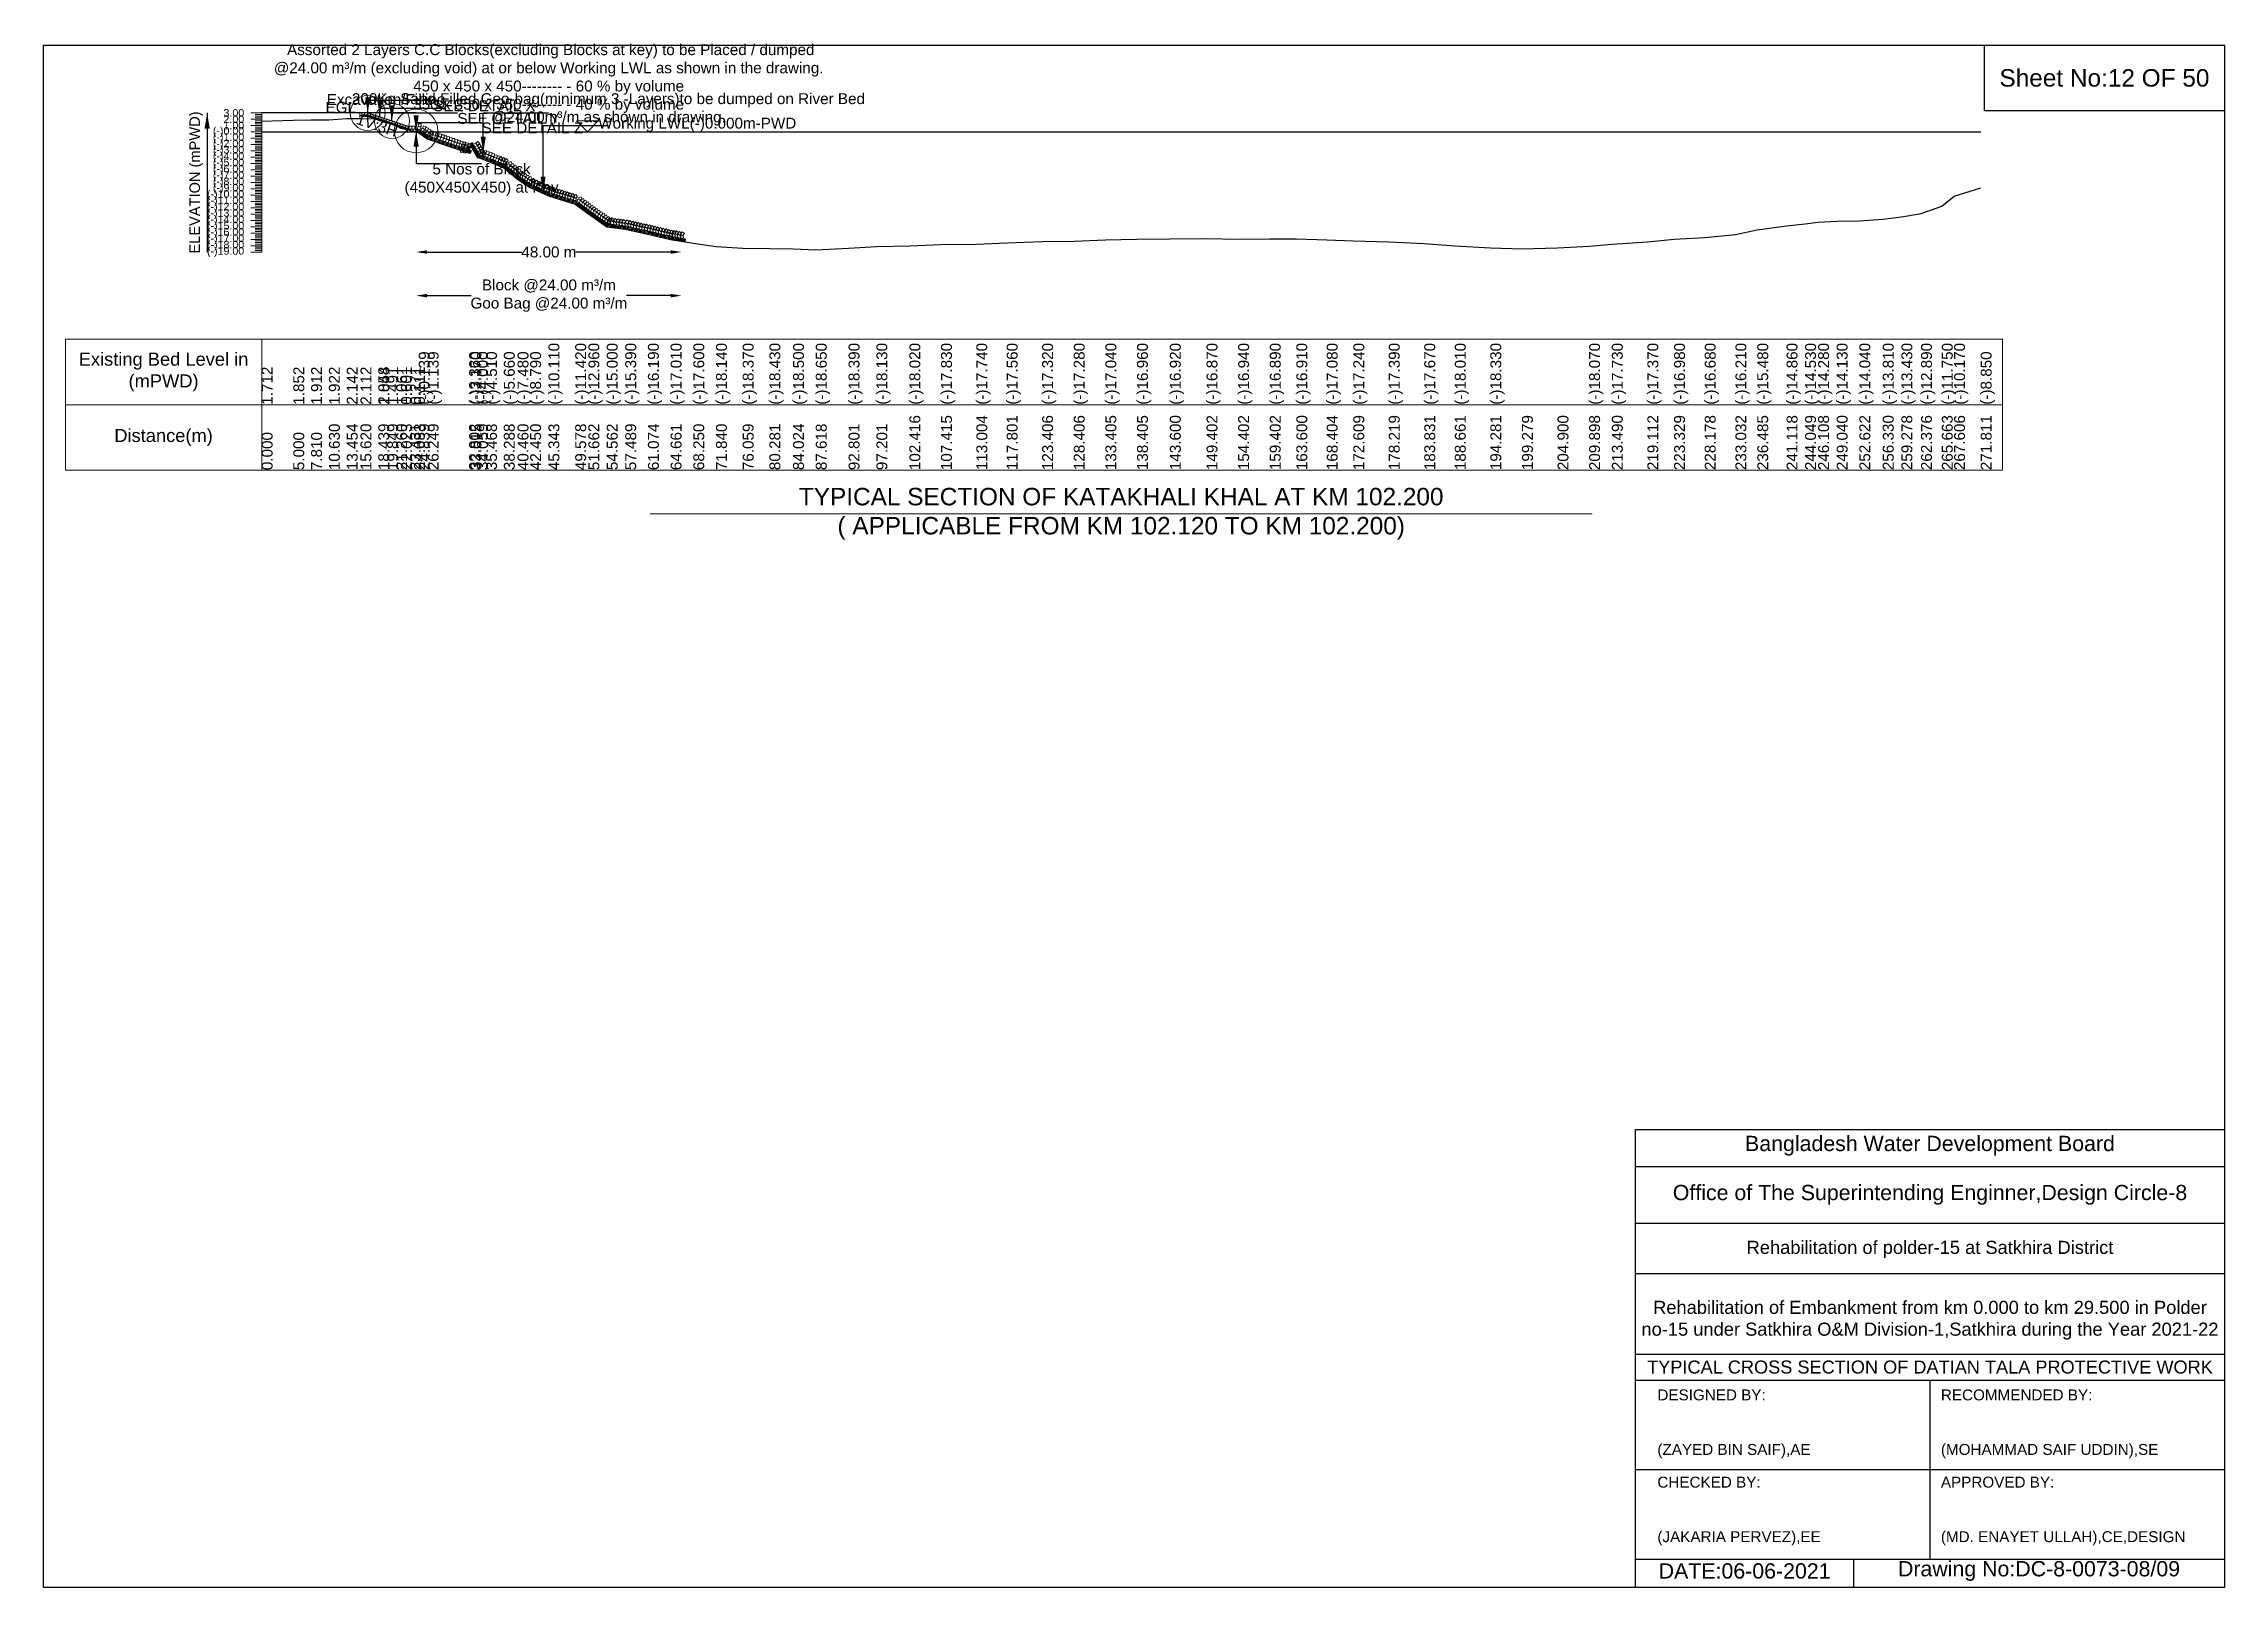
# Model space of a CAD drawing. Header units: inches. Extents: x 89000 to 845000, y -7071 to 18.
# Drawn here: x 265000 to 275000, y -7071 to 8 of the extents above; entities that cross this region are included whole.
import ezdxf

# ---------------------------------------------------------------- set-up
doc = ezdxf.new("R2010")
doc.units = ezdxf.units.IN
doc.header["$LTSCALE"] = 7
doc.header["$MEASUREMENT"] = 0
for name, color, linetype, lineweight in [('Cross section Data Border', 7, 'Continuous', 9), ('Cross Section Labels', 7, 'Continuous', 9), ('Existing_Bed_Level for Xsection', 7, 'Continuous', 25), ('Long Section Labels', 7, 'Continuous', 9)]:
    doc.layers.add(name, color=color, linetype=linetype, lineweight=lineweight)
doc.styles.get("Standard").update_dxf_attribs({"font": 'arial.ttf'})
doc.dimstyles.new('Appron Lebeling Style', dxfattribs={"dimtxt": 50, "dimasz": 50, "dimexe": 0.18, "dimexo": 0.0625, "dimgap": 0.09, "dimtad": 0, "dimtih": 1, "dimtoh": 1, "dimdec": 4, "dimzin": 0, "dimdsep": 46, "dimtxsty": 'Standard', "dimcen": 0.09, "dimse1": 1, "dimse2": 1, "dimadec": 0, "dimazin": 0, "dimtfac": 1, "dimtdec": 4, "dimtofl": 0, "dimtmove": 0, "dimatfit": 3, "dimfxl": 1, "dimtolj": 1, "dimtzin": 0, "dimarcsym": 0})
doc.dimstyles.get("Standard").update_dxf_attribs({"dimtxt": 0.18, "dimasz": 0.18, "dimexe": 0.18, "dimexo": 0.0625, "dimgap": 0.09, "dimtad": 0, "dimtih": 1, "dimtoh": 1, "dimdec": 4, "dimzin": 0, "dimdsep": 46, "dimtxsty": 'Standard', "dimcen": 0.09, "dimadec": 0, "dimazin": 0, "dimtfac": 1, "dimtdec": 4, "dimtofl": 0, "dimtmove": 0, "dimatfit": 3, "dimfxl": 1, "dimtolj": 1, "dimtzin": 0, "dimarcsym": 0})

msp = doc.modelspace()

# ---------------------------------------------------------------- texts
at = {"attachment_point": 5}
for s, insert, char_height in [('Sheet No:12 OF 50', (274450, -150), 80), ('Bangladesh Water Development Board', (273650, -5046), 70), ('Office of The Superintending Enginner,Design Circle-8', (273650, -5271), 70)]:
    msp.add_mtext(s, dxfattribs=dict(at, insert=insert, char_height=char_height))
for s, insert, char_height, width, attachment_point in [('Rehabilitation of polder-15 at Satkhira District', (273650, -5521), 60, 2800, 5), ('Rehabilitation of Embankment from km 0.000 to km 29.500 in Polder no-15 under Satkhira O&M Division-1,Satkhira during the Year 2021-22', (273650, -5846), 60, 2700, 5), ('TYPICAL CROSS SECTION OF DATIAN TALA PROTECTIVE WORK', (273650, -6061), 59.5765532, 2800, 5), ('DESIGNED BY:^J^J^J(ZAYED BIN SAIF),AE', (272400, -6321), 50, 1400, 4), ('RECOMMENDED BY:^J^J^J(MOHAMMAD SAIF UDDIN),SE', (273700, -6321), 50, 1400, 4), ('CHECKED BY:^J^J^J(JAKARIA PERVEZ),EE', (272400, -6721), 50, 1400, 4), ('APPROVED BY:^J^J^J(MD. ENAYET ULLAH),CE,DESIGN', (273700, -6721), 50, 1400, 4), ('DATE:06-06-2021', (272800, -6996), 70, 1400, 5), ('Drawing No:DC-8-0073-08/09', (274150, -6996), 70, 2200, 5)]:
    msp.add_mtext(s, dxfattribs=dict(insert=insert, char_height=char_height, width=width, attachment_point=attachment_point))
at = {"layer": 'Cross section Data Border', "char_height": 60, "width": 800, "attachment_point": 5}
for s, insert in [('Existing Bed Level in (mPWD)', (265550, -1498.15)), ('Distance(m)', (265550, -1798.15))]:
    msp.add_mtext(s, dxfattribs=dict(at, insert=insert))
at = {"layer": 'Cross Section Labels'}
for s, insert, char_height, attachment_point in [(' Assorted 2 Layers C.C Blocks(excluding Blocks at key) to be Placed / dumped^J@24.00 m³/m (excluding void) at or below Working LWL as shown in the drawing.^J450 x 450 x 450-------- - 60 % by volume^J350 x 350 x 350-------- - 40 % by volume', (267315.92018, -310.15), 50, 8), ('EGL', (266432.68873, -310.15), 50, 9), ('Excavation/Filling', (266841.76305, -288.4), 50, 9), ('200Kg Sand Filled Geo-bag(minimum 3 -Layers)to be dumped on River Bed^J@24.00m³/m as shown in drawing.', (267590.20419, -368.15), 50, 8), ('SEE DETAIL X', (266786.30055, -252.15), 50, 1), ('SEE DETAIL Y', (266897.22555, -310.15), 50, 1), ('SEE DETAIL Z', (267008.15055, -353.65), 50, 1), ('Working LWL(-)0.000m-PWD', (267543.35055, -397.15), 50, 7), ('5 Nos of Block ^J(450X450X450) at Key', (267008.15055, -542.15), 50, 2), ('TYPICAL SECTION OF KATAKHALI KHAL AT KM 102.200^J( APPLICABLE FROM KM 102.120 TO KM 102.200)', (269941.25364, -2148.15), 80, 5)]:
    msp.add_mtext(s, dxfattribs=dict(at, insert=insert, char_height=char_height, attachment_point=attachment_point))
at = {"layer": 'Cross Section Labels', "insert": (266537.17774, -342.39341), "char_height": 50, "attachment_point": 2, "rotation": 341.565051177}
msp.add_mtext('1V:3H', dxfattribs=at)
at = {"layer": 'Long Section Labels', "char_height": 35, "attachment_point": 6}
for s, insert in [('3.00', (265920, -310.15)), ('(-)0.00', (265920, -397.15)), ('2.00', (265920, -339.15)), ('1.00', (265920, -368.15)), ('(-)1.00', (265920, -426.15)), ('(-)2.00', (265920, -455.15)), ('(-)3.00', (265920, -484.15)), ('(-)4.00', (265920, -513.15)), ('(-)5.00', (265920, -542.15)), ('(-)6.00', (265920, -571.15)), ('(-)7.00', (265920, -600.15)), ('(-)10.00', (265920, -687.15)), ('(-)11.00', (265920, -716.15)), ('(-)8.00', (265920, -629.15)), ('(-)9.00', (265920, -658.15)), ('(-)12.00', (265920, -745.15)), ('(-)13.00', (265920, -774.15)), ('(-)14.00', (265920, -803.15)), ('(-)15.00', (265920, -832.15)), ('(-)16.00', (265920, -861.15)), ('(-)17.00', (265920, -890.15)), ('(-)18.00', (265920, -919.15)), ('(-)19.00', (265920, -948.15))]:
    msp.add_mtext(s, dxfattribs=dict(at, insert=insert))
at = {"layer": 'Long Section Labels', "rotation": 90}
for s, insert, char_height, attachment_point in [('ELEVATION (mPWD)', (265700, -629.15), 48, 5), ('(-)10.110', (267314.95095, -1648.15), 50, 1), ('(-)11.420', (267437.76841, -1648.15), 50, 1), ('(-)12.960', (267498.2086, -1648.15), 50, 1), ('(-)15.000', (267582.29485, -1648.15), 50, 1), ('(-)15.390', (267667.18475, -1648.15), 50, 1), ('(-)16.190', (267771.13805, -1648.15), 50, 1), ('(-)17.010', (267875.15893, -1648.15), 50, 1), ('(-)17.600', (267979.23672, -1648.15), 50, 1), ('(-)18.140', (268083.36291, -1648.15), 50, 1), ('(-)18.370', (268205.71644, -1648.15), 50, 1), ('(-)18.430', (268328.14196, -1648.15), 50, 1), ('(-)18.500', (268436.69038, -1648.15), 50, 1), ('(-)18.500', (268436.69038, -1648.15), 50, 1), ('(-)18.650', (268540.93624, -1648.15), 50, 1), ('(-)18.390', (268691.225, -1648.15), 50, 1), ('(-)18.130', (268818.82387, -1648.15), 50, 1), ('(-)18.020', (268970.05875, -1648.15), 50, 1), ('(-)17.830', (269115.0374, -1648.15), 50, 1), ('(-)17.740', (269277.12832, -1648.15), 50, 1), ('(-)17.560', (269416.21969, -1648.15), 50, 1), ('(-)17.320', (269578.7692, -1648.15), 50, 1), ('(-)17.280', (269723.76261, -1648.15), 50, 1), ('(-)17.040', (269868.75652, -1648.15), 50, 1), ('(-)16.960', (270013.75086, -1648.15), 50, 1), ('(-)16.920', (270164.40404, -1648.15), 50, 1), ('(-)16.870', (270332.66211, -1648.15), 50, 1), ('(-)16.940', (270477.6601, -1648.15), 50, 1), ('(-)16.890', (270622.65822, -1648.15), 50, 1), ('(-)16.910', (270744.40355, -1648.15), 50, 1), ('(-)17.080', (270883.72399, -1648.15), 50, 1), ('(-)17.240', (271005.67218, -1648.15), 50, 1), ('(-)17.390', (271168.35003, -1648.15), 50, 1), ('(-)17.670', (271331.11189, -1648.15), 50, 1), ('(-)18.010', (271471.17108, -1648.15), 50, 1), ('(-)18.330', (271634.14102, -1648.15), 50, 1), ('(-)18.330', (271634.14102, -1648.15), 50, 1), ('(-)18.070', (272087.03023, -1648.15), 50, 1), ('(-)17.730', (272191.21135, -1648.15), 50, 1), ('(-)17.370', (272354.24346, -1648.15), 50, 1), ('(-)16.980', (272476.55124, -1648.15), 50, 1), ('(-)16.680', (272617.14931, -1648.15), 50, 1), ('(-)16.210', (272757.93341, -1648.15), 50, 1), ('(-)15.480', (272858.05548, -1648.15), 50, 1), ('(-)14.860', (272992.42862, -1648.15), 50, 1), ('(-)14.530', (273077.42609, -1648.15), 50, 1), ('(-)14.280', (273137.1233, -1648.15), 50, 1), ('(-)14.130', (273222.16456, -1648.15), 50, 1), ('(-)14.040', (273326.04518, -1648.15), 50, 1), ('(-)13.810', (273433.5661, -1648.15), 50, 1), ('(-)13.430', (273519.05745, -1648.15), 50, 1), ('(-)12.890', (273608.89486, -1648.15), 50, 1), ('(-)11.750', (273704.2363, -1648.15), 50, 1), ('(-)10.170', (273760.57556, -1648.15), 50, 1), ('1.712', (266000, -1648.15), 50, 1), ('1.852', (266145, -1648.15), 50, 1), ('1.912', (266226.49724, -1648.15), 50, 1), ('1.922', (266308.27423, -1648.15), 50, 1), ('2.142', (266390.1551, -1648.15), 50, 1), ('2.112', (266452.99448, -1648.15), 50, 1), ('1.854', (266534.73358, -1648.15), 50, 1), ('2.048', (266534.73358, -1648.15), 50, 1), ('1.491', (266575.63356, -1648.15), 50, 1), ('1.061', (266616.54846, -1648.15), 50, 1), ('0.601', (266638.65875, -1648.15), 50, 1), ('0.271', (266679.49172, -1648.15), 50, 1), ('0.111', (266698.41249, -1648.15), 50, 1), ('(-)0.139', (266720.34506, -1648.15), 50, 1), ('(-)1.139', (266761.21548, -1648.15), 50, 1), ('(-)3.360', (266951.27073, -1648.15), 50, 1), ('(-)2.170', (266957.43929, -1648.15), 50, 1), ('(-)4.000', (266987.70441, -1648.15), 50, 1), ('(-)4.510', (267028.58058, -1648.15), 50, 1), ('(-)5.660', (267110.363, -1648.15), 50, 1), ('(-)7.480', (267173.33584, -1648.15), 50, 1), ('(-)8.790', (267231.04915, -1648.15), 50, 1), ('(-)8.850', (273882.50728, -1648.15), 50, 1), ('102.416', (268970.05875, -1948.15), 50, 1), ('107.415', (269115.0374, -1948.15), 50, 1), ('113.004', (269277.12832, -1948.15), 50, 1), ('117.801', (269416.21969, -1948.15), 50, 1), ('123.406', (269578.7692, -1948.15), 50, 1), ('128.406', (269723.76261, -1948.15), 50, 1), ('133.405', (269868.75652, -1948.15), 50, 1), ('138.405', (270013.75086, -1948.15), 50, 1), ('143.600', (270164.40404, -1948.15), 50, 1), ('149.402', (270332.66211, -1948.15), 50, 1), ('154.402', (270477.6601, -1948.15), 50, 1), ('159.402', (270622.65822, -1948.15), 50, 1), ('163.600', (270744.40355, -1948.15), 50, 1), ('168.404', (270883.72399, -1948.15), 50, 1), ('172.609', (271005.67218, -1948.15), 50, 1), ('178.219', (271168.35003, -1948.15), 50, 1), ('183.831', (271331.11189, -1948.15), 50, 1), ('188.661', (271471.17108, -1948.15), 50, 1), ('194.281', (271634.14102, -1948.15), 50, 1), ('199.279', (271779.08228, -1948.15), 50, 1), ('204.900', (271942.09929, -1948.15), 50, 1), ('209.898', (272087.03023, -1948.15), 50, 1), ('213.490', (272191.21135, -1948.15), 50, 1), ('219.112', (272354.24346, -1948.15), 50, 1), ('223.329', (272476.55124, -1948.15), 50, 1), ('228.178', (272617.14931, -1948.15), 50, 1), ('233.032', (272757.93341, -1948.15), 50, 1), ('236.485', (272858.05548, -1948.15), 50, 1), ('241.118', (272992.42862, -1948.15), 50, 1), ('244.049', (273077.42609, -1948.15), 50, 1), ('246.108', (273137.1233, -1948.15), 50, 1), ('249.040', (273222.16456, -1948.15), 50, 1), ('252.622', (273326.04518, -1948.15), 50, 1), ('256.330', (273433.5661, -1948.15), 50, 1), ('259.278', (273519.05745, -1948.15), 50, 1), ('262.376', (273608.89486, -1948.15), 50, 1), ('265.663', (273704.2363, -1948.15), 50, 1), ('267.606', (273760.57556, -1948.15), 50, 1), ('271.811', (273882.50728, -1948.15), 50, 1), ('0.000', (266000, -1948.15), 50, 1), ('5.000', (266145, -1948.15), 50, 1), ('7.810', (266226.49724, -1948.15), 50, 1), ('10.630', (266308.27423, -1948.15), 50, 1), ('13.454', (266390.1551, -1948.15), 50, 1), ('15.620', (266452.99448, -1948.15), 50, 1), ('18.439', (266534.73358, -1948.15), 50, 1), ('18.439', (266534.73358, -1948.15), 50, 1), ('19.849', (266575.63356, -1948.15), 50, 1), ('21.260', (266616.54846, -1948.15), 50, 1), ('22.023', (266638.65875, -1948.15), 50, 1), ('23.431', (266679.49172, -1948.15), 50, 1), ('24.083', (266698.41249, -1948.15), 50, 1), ('24.839', (266720.34506, -1948.15), 50, 1), ('26.249', (266761.21548, -1948.15), 50, 1), ('32.802', (266951.27073, -1948.15), 50, 1), ('33.015', (266957.43929, -1948.15), 50, 1), ('34.059', (266987.70441, -1948.15), 50, 1), ('35.468', (267028.58058, -1948.15), 50, 1), ('38.288', (267110.363, -1948.15), 50, 1), ('40.460', (267173.33584, -1948.15), 50, 1), ('42.450', (267231.04915, -1948.15), 50, 1), ('45.343', (267314.95095, -1948.15), 50, 1), ('49.578', (267437.76841, -1948.15), 50, 1), ('51.662', (267498.2086, -1948.15), 50, 1), ('54.562', (267582.29485, -1948.15), 50, 1), ('57.489', (267667.18475, -1948.15), 50, 1), ('61.074', (267771.13805, -1948.15), 50, 1), ('64.661', (267875.15893, -1948.15), 50, 1), ('68.250', (267979.23672, -1948.15), 50, 1), ('71.840', (268083.36291, -1948.15), 50, 1), ('76.059', (268205.71644, -1948.15), 50, 1), ('80.281', (268328.14196, -1948.15), 50, 1), ('84.024', (268436.69038, -1948.15), 50, 1), ('87.618', (268540.93624, -1948.15), 50, 1), ('92.801', (268691.225, -1948.15), 50, 1), ('97.201', (268818.82387, -1948.15), 50, 1)]:
    msp.add_mtext(s, dxfattribs=dict(at, insert=insert, char_height=char_height, attachment_point=attachment_point))

# ---------------------------------------------------------------- blocks, each defined once
blk = doc.blocks.new('*D17')
at = {"layer": 'Cross Section Labels', "color": 0, "lineweight": -2, "transparency": 16777216}
for p, q in [((266758, -948), (267194, -948)), ((267876, -948), (267441, -948))]:
    blk.add_line(p, q, dxfattribs=at)
at = {"layer": 'Cross Section Labels', "color": 0, "transparency": 16777216}
for points in [[(266758, -940), (266758, -956), (266708, -948)], [(267876, -940), (267876, -956), (267926, -948)]]:
    blk.add_solid(points, dxfattribs=at)
at = {"layer": 'Defpoints', "color": 0, "transparency": 16777216}
for p in [(266708, -397), (267926, -899), (267926, -948)]:
    blk.add_point(p, dxfattribs=at)
at = {"layer": 'Cross Section Labels', "color": 0, "transparency": 16777216, "insert": (267317, -948), "char_height": 50, "attachment_point": 5}
blk.add_mtext('\\A1;48.00 m', dxfattribs=at)
blk = doc.blocks.new('*D18')
at = {"layer": 'Cross Section Labels', "color": 0, "lineweight": -2, "transparency": 16777216}
for p, q in [((266758, -1148), (266961, -1148)), ((267876, -1148), (267673, -1148))]:
    blk.add_line(p, q, dxfattribs=at)
at = {"layer": 'Cross Section Labels', "color": 0, "transparency": 16777216}
for points in [[(266758, -1140), (266758, -1156), (266708, -1148)], [(267876, -1140), (267876, -1156), (267926, -1148)]]:
    blk.add_solid(points, dxfattribs=at)
at = {"layer": 'Defpoints', "color": 0, "transparency": 16777216}
for p in [(266708, -397), (267926, -899), (267926, -1148)]:
    blk.add_point(p, dxfattribs=at)
at = {"layer": 'Cross Section Labels', "color": 0, "transparency": 16777216, "insert": (267317, -1148), "char_height": 50, "attachment_point": 5}
blk.add_mtext('\\A1;Block @24.00 m³/m ^JGoo Bag @24.00 m³/m ', dxfattribs=at)

# ---------------------------------------------------------------- dimensions: what is measured, and where the dimension line sits
at = {"layer": 'Cross Section Labels'}
for base, text, picture, middle in [((267926.04579, -948.15), '48.00 m', '*D17', (267317.09817, -948.15)), ((267926.04579, -1148.15), 'Block @24.00 m³/m ^JGoo Bag @24.00 m³/m ', '*D18', (267317.09817, -1148.15))]:
    dim = msp.add_linear_dim(base=base, p1=(266708.15055, -397.15), p2=(267926.04579, -898.80561), text=text, dimstyle='Appron Lebeling Style', dxfattribs=at)
    dim.commit()
    dim.dimension.update_dxf_attribs({"geometry": picture, "text_midpoint": middle})

# ---------------------------------------------------------------- linework, layer by layer
for points in [[(265000, 0), (275000, 0), (275000, -7071), (265000, -7071)], [(273900, 0), (275000, 0), (275000, -300), (273900, -300)]]:
    msp.add_lwpolyline(points, close=True)
for points in [[(272300, -7071), (272300, -4971), (275000, -4971)], [(272300, -5141), (275000, -5141)], [(272300, -5401), (275000, -5401)], [(272300, -5631), (275000, -5631)], [(272300, -6001), (275000, -6001)], [(272300, -6121), (275000, -6121)], [(273650, -6121), (273650, -6941)], [(272300, -6531), (275000, -6531)], [(272300, -6941), (275000, -6941)], [(273300, -6941), (273300, -7071)]]:
    msp.add_lwpolyline(points)
at = {"layer": 'Cross section Data Border'}
msp.add_lwpolyline([(265100, -1348.15), (273982.50728, -1348.15), (273982.50728, -1948.15), (265100, -1948.15)], close=True, dxfattribs=at)
for points in [[(266000, -1348.15), (266000, -1948.15)], [(265100, -1648.15), (273982.50728, -1648.15)]]:
    msp.add_lwpolyline(points, dxfattribs=at)
at = {"layer": 'Cross Section Labels'}
msp.add_lwpolyline([(267493.35055, -397.15), (267543.35055, -347.15), (267443.35055, -347.15)], close=True, dxfattribs=at)
msp.add_lwpolyline([(267781.25364, -2148.15), (269941.25364, -2148.15), (272101.25364, -2148.15)], dxfattribs=at)
for centre, radius in [((266486.30055, -310.15), 80), ((266597.22555, -347.125), 80), ((266708.15055, -392.8), 100)]:
    msp.add_circle(centre, radius, dxfattribs=at)
at = {"layer": 'Existing_Bed_Level for Xsection'}
for points in [[(266708.15055, -310.15), (266000, -310.15)], [(266000, -347.502), (266145, -343.442), (266226.49724, -341.702), (266308.27423, -341.412), (266390.1551, -335.032), (266452.99448, -335.902), (266534.73358, -337.758), (266534.73358, -343.384), (266575.63356, -353.911), (266616.54846, -366.381), (266638.65875, -379.721), (266679.49172, -389.291), (266698.41249, -393.931), (266720.34506, -401.181), (266761.21548, -430.181), (266951.27073, -494.59), (266957.43929, -460.08), (266987.70441, -513.15), (267028.58058, -527.94), (267110.363, -561.29), (267173.33584, -614.07), (267231.04915, -652.06), (267314.95095, -690.34), (267437.76841, -728.33), (267498.2086, -772.99), (267582.29485, -832.15), (267667.18475, -843.46), (267771.13805, -866.66), (267875.15893, -890.44), (267979.23672, -907.55), (268083.36291, -923.21), (268205.71644, -929.88), (268328.14196, -931.62), (268436.69038, -933.65), (268540.93624, -938), (268691.225, -930.46), (268818.82387, -922.92), (268970.05875, -919.73), (269115.0374, -914.22), (269277.12832, -911.61), (269416.21969, -906.39), (269578.7692, -899.43), (269723.76261, -898.27), (269868.75652, -891.31), (270013.75086, -888.99), (270164.40404, -887.83), (270332.66211, -886.38), (270477.6601, -888.41), (270622.65822, -886.96), (270744.40355, -887.54), (270883.72399, -892.47), (271005.67218, -897.11), (271168.35003, -901.46), (271331.11189, -909.58), (271471.17108, -919.44), (271634.14102, -928.72), (271779.08228, -933.65), (271942.09929, -928.72), (272087.03023, -921.18), (272191.21135, -911.32), (272354.24346, -900.88), (272476.55124, -889.57), (272617.14931, -880.87), (272757.93341, -867.24), (272858.05548, -846.07), (272992.42862, -828.09), (273077.42609, -818.52), (273137.1233, -811.27), (273222.16456, -806.92), (273326.04518, -804.31), (273433.5661, -797.64), (273519.05745, -786.62), (273608.89486, -770.96), (273704.2363, -737.9), (273760.57556, -692.08), (273882.50728, -653.8)], [(266000, -397.15), (273882.50728, -397.15)], [(266675.52555, -373.225), (266487.63991, -310.59646), (266486.30055, -310.15), (266484.88873, -310.15), (266458.78873, -310.15)], [(266458.78873, -318.85), (266484.88873, -318.85), (266675.52555, -382.39561)], [(266458.78873, -321.75), (266484.41813, -321.75), (266671.46813, -384.1)], [(266458.78873, -324.65), (266483.94752, -324.65), (266669.00055, -386.33434)]]:
    msp.add_lwpolyline(points, dxfattribs=at)
at = {"layer": 'Long Section Labels'}
for points in [[(266000, -310.15), (265950, -310.15)], [(266000, -339.15), (265950, -339.15)], [(266000, -368.15), (265950, -368.15)], [(266000, -397.15), (265950, -397.15)], [(266000, -317.4), (265970, -317.4)], [(266000, -324.65), (265970, -324.65)], [(266000, -331.9), (265970, -331.9)], [(266000, -346.4), (265970, -346.4)], [(266000, -353.65), (265970, -353.65)], [(266000, -360.9), (265970, -360.9)], [(266000, -375.4), (265970, -375.4)], [(266000, -382.65), (265970, -382.65)], [(266000, -389.9), (265970, -389.9)], [(266000, -948.15), (266000, -919.15), (266000, -890.15), (266000, -861.15), (266000, -832.15), (266000, -803.15), (266000, -774.15), (266000, -745.15), (266000, -716.15), (266000, -687.15), (266000, -658.15), (266000, -629.15), (266000, -600.15), (266000, -571.15), (266000, -542.15), (266000, -513.15), (266000, -484.15), (266000, -455.15), (266000, -426.15), (266000, -397.15), (266000, -368.15), (266000, -339.15), (266000, -310.15)], [(266000, -426.15), (265950, -426.15)], [(266000, -455.15), (265950, -455.15)], [(266000, -484.15), (265950, -484.15)], [(266000, -404.4), (265970, -404.4)], [(266000, -411.65), (265970, -411.65)], [(266000, -418.9), (265970, -418.9)], [(266000, -433.4), (265970, -433.4)], [(266000, -440.65), (265970, -440.65)], [(266000, -447.9), (265970, -447.9)], [(266000, -462.4), (265970, -462.4)], [(266000, -469.65), (265970, -469.65)], [(266000, -476.9), (265970, -476.9)], [(266000, -491.4), (265970, -491.4)], [(266000, -498.65), (265970, -498.65)], [(266000, -513.15), (265950, -513.15)], [(266000, -542.15), (265950, -542.15)], [(266000, -571.15), (265950, -571.15)], [(266000, -505.9), (265970, -505.9)], [(266000, -520.4), (265970, -520.4)], [(266000, -527.65), (265970, -527.65)], [(266000, -534.9), (265970, -534.9)], [(266000, -549.4), (265970, -549.4)], [(266000, -556.65), (265970, -556.65)], [(266000, -563.9), (265970, -563.9)], [(266000, -578.4), (265970, -578.4)], [(266000, -585.65), (265970, -585.65)], [(266000, -592.9), (265970, -592.9)], [(266000, -600.15), (265950, -600.15)], [(266000, -629.15), (265950, -629.15)], [(266000, -658.15), (265950, -658.15)], [(266000, -687.15), (265950, -687.15)], [(266000, -607.4), (265970, -607.4)], [(266000, -614.65), (265970, -614.65)], [(266000, -621.9), (265970, -621.9)], [(266000, -636.4), (265970, -636.4)], [(266000, -643.65), (265970, -643.65)], [(266000, -650.9), (265970, -650.9)], [(266000, -665.4), (265970, -665.4)], [(266000, -672.65), (265970, -672.65)], [(266000, -679.9), (265970, -679.9)], [(266000, -694.4), (265970, -694.4)], [(266000, -716.15), (265950, -716.15)], [(266000, -745.15), (265950, -745.15)], [(266000, -774.15), (265950, -774.15)], [(266000, -701.65), (265970, -701.65)], [(266000, -708.9), (265970, -708.9)], [(266000, -723.4), (265970, -723.4)], [(266000, -730.65), (265970, -730.65)], [(266000, -737.9), (265970, -737.9)], [(266000, -752.4), (265970, -752.4)], [(266000, -759.65), (265970, -759.65)], [(266000, -766.9), (265970, -766.9)], [(266000, -781.4), (265970, -781.4)], [(266000, -788.65), (265970, -788.65)], [(266000, -795.9), (265970, -795.9)], [(266000, -803.15), (265950, -803.15)], [(266000, -832.15), (265950, -832.15)], [(266000, -861.15), (265950, -861.15)], [(266000, -890.15), (265950, -890.15)], [(266000, -810.4), (265970, -810.4)], [(266000, -817.65), (265970, -817.65)], [(266000, -824.9), (265970, -824.9)], [(266000, -839.4), (265970, -839.4)], [(266000, -846.65), (265970, -846.65)], [(266000, -853.9), (265970, -853.9)], [(266000, -868.4), (265970, -868.4)], [(266000, -875.65), (265970, -875.65)], [(266000, -882.9), (265970, -882.9)], [(266000, -897.4), (265970, -897.4)], [(266000, -919.15), (265950, -919.15)], [(266000, -948.15), (265950, -948.15)], [(266000, -904.65), (265970, -904.65)], [(266000, -911.9), (265970, -911.9)], [(266000, -926.4), (265970, -926.4)], [(266000, -933.65), (265970, -933.65)], [(266000, -940.9), (265970, -940.9)]]:
    msp.add_lwpolyline(points, dxfattribs=at)
for points in [[(266458.78873, -310.15), (266450.08873, -310.15), (266450.08873, -323.2), (266458.78873, -323.2)], [(266458.78873, -323.2), (266450.08873, -323.2), (266450.08873, -336.25), (266458.78873, -336.25)], [(266471.83873, -310.15), (266458.78873, -310.15), (266458.78873, -318.85), (266471.83873, -318.85)], [(266484.88873, -310.15), (266471.83873, -310.15), (266471.83873, -318.85), (266484.88873, -318.85)], [(266500.02023, -314.72323), (266487.63991, -310.59646), (266484.88873, -318.85), (266497.26905, -322.97677)], [(266512.40055, -318.85), (266500.02023, -314.72323), (266497.26905, -322.97677), (266509.64937, -327.10354)], [(266524.78086, -322.97677), (266512.40055, -318.85), (266509.64937, -327.10354), (266522.02968, -331.23032)], [(266537.16118, -327.10354), (266524.78086, -322.97677), (266522.02968, -331.23032), (266534.41, -335.35709)], [(266549.5415, -331.23032), (266537.16118, -327.10354), (266534.41, -335.35709), (266546.79032, -339.48386)], [(266561.92182, -335.35709), (266549.5415, -331.23032), (266546.79032, -339.48386), (266559.17063, -343.61063)], [(266574.30213, -339.48386), (266561.92182, -335.35709), (266559.17063, -343.61063), (266571.55095, -347.73741)], [(266586.68245, -343.61063), (266574.30213, -339.48386), (266571.55095, -347.73741), (266583.93127, -351.86418)], [(266599.06277, -347.73741), (266586.68245, -343.61063), (266583.93127, -351.86418), (266596.31158, -355.99095)], [(266611.44308, -351.86418), (266599.06277, -347.73741), (266596.31158, -355.99095), (266608.6919, -360.11772)], [(266623.8234, -355.99095), (266611.44308, -351.86418), (266608.6919, -360.11772), (266621.07222, -364.2445)], [(266636.20372, -360.11772), (266623.8234, -355.99095), (266621.07222, -364.2445), (266633.45254, -368.37127)], [(266648.58403, -364.2445), (266636.20372, -360.11772), (266633.45254, -368.37127), (266645.83285, -372.49804)], [(266660.96435, -368.37127), (266648.58403, -364.2445), (266645.83285, -372.49804), (266658.21317, -376.62481)], [(266673.34467, -372.49804), (266660.96435, -368.37127), (266658.21317, -376.62481), (266670.59349, -380.75159)], [(266682.05055, -384.1), (266669.00055, -384.1), (266669.00055, -397.15), (266682.05055, -397.15)], [(266688.57555, -371.05), (266675.52555, -371.05), (266675.52555, -384.1), (266688.57555, -384.1)], [(266695.10055, -384.1), (266682.05055, -384.1), (266682.05055, -397.15), (266695.10055, -397.15)], [(266701.62555, -371.05), (266688.57555, -371.05), (266688.57555, -384.1), (266701.62555, -384.1)], [(266708.15055, -384.1), (266695.10055, -384.1), (266695.10055, -397.15), (266708.15055, -397.15)], [(266729.27888, -374.81255), (266716.88829, -370.71674), (266712.79247, -383.10733), (266725.18307, -387.20315)], [(266732.01916, -360.4284), (266718.99055, -359.68168), (266718.24383, -372.7103), (266731.27244, -373.45702)], [(266747.26698, -386.14734), (266736.62402, -378.59553), (266729.07221, -389.23849), (266739.71517, -396.7903)], [(266754.10801, -373.20079), (266741.87224, -368.66335), (266737.3348, -380.89912), (266749.57058, -385.43656)], [(266757.90994, -393.69916), (266747.26698, -386.14734), (266739.71517, -396.7903), (266750.35813, -404.34212)], [(266764.75097, -380.7526), (266752.5152, -376.21516), (266747.97776, -388.45094), (266760.21354, -392.98838)], [(266768.5529, -401.25097), (266757.90994, -393.69916), (266750.35813, -404.34212), (266761.00109, -411.89393)], [(266775.39393, -388.30442), (266763.15816, -383.76698), (266758.62072, -396.00275), (266770.8565, -400.54019)], [(266786.03689, -395.85623), (266773.80112, -391.31879), (266769.26368, -403.55457), (266781.49946, -408.09201)], [(266787.53017, -394.37527), (266774.50752, -393.53089), (266773.66313, -406.55355), (266786.68579, -407.39793)], [(266799.88971, -398.56387), (266786.86705, -397.71949), (266786.02267, -410.74215), (266799.04532, -411.58653)], [(266779.19586, -408.80279), (266768.5529, -401.25097), (266761.00109, -411.89393), (266771.64405, -419.44575)], [(266784.68212, -408.73848), (266772.32258, -404.54988), (266768.13398, -416.90941), (266780.49352, -421.09801)], [(266797.04166, -412.92708), (266784.68212, -408.73848), (266780.49352, -421.09801), (266792.85306, -425.28661)], [(266809.40119, -417.11568), (266797.04166, -412.92708), (266792.85306, -425.28661), (266805.21259, -429.47521)], [(266812.24924, -402.75247), (266799.22659, -401.90809), (266798.38221, -414.93075), (266811.40486, -415.77513)], [(266821.76073, -421.30428), (266809.40119, -417.11568), (266805.21259, -429.47521), (266817.57213, -433.66381)], [(266824.60878, -406.94107), (266811.58612, -406.09669), (266810.74174, -419.11935), (266823.7644, -419.96373)], [(266834.12026, -425.49288), (266821.76073, -421.30428), (266817.57213, -433.66381), (266829.93167, -437.85241)], [(266836.96831, -411.12967), (266823.94566, -410.28529), (266823.10128, -423.30795), (266836.12393, -424.15233)], [(266846.4798, -429.68148), (266834.12026, -425.49288), (266829.93167, -437.85241), (266842.2912, -442.04101)], [(266849.32785, -415.31827), (266836.3052, -414.47389), (266835.46082, -427.49655), (266848.48347, -428.34093)], [(266858.83934, -433.87008), (266846.4798, -429.68148), (266842.2912, -442.04101), (266854.65074, -446.22961)], [(266861.68739, -419.50687), (266848.66473, -418.66249), (266847.82035, -431.68514), (266860.84301, -432.52953)], [(266871.19887, -438.05868), (266858.83934, -433.87008), (266854.65074, -446.22961), (266867.01027, -450.41821)], [(266874.04692, -423.69547), (266861.02427, -422.85109), (266860.17989, -435.87374), (266873.20254, -436.71813)], [(266883.55841, -442.24728), (266871.19887, -438.05868), (266867.01027, -450.41821), (266879.36981, -454.60681)], [(266886.40646, -427.88407), (266873.3838, -427.03969), (266872.53942, -440.06234), (266885.56208, -440.90672)], [(266895.91795, -446.43587), (266883.55841, -442.24728), (266879.36981, -454.60681), (266891.72935, -458.79541)], [(266898.76599, -432.07267), (266885.74334, -431.22829), (266884.89896, -444.25094), (266897.92161, -445.09532)], [(266908.27748, -450.62447), (266895.91795, -446.43587), (266891.72935, -458.79541), (266904.08888, -462.98401)], [(266911.12553, -436.26127), (266898.10288, -435.41689), (266897.2585, -448.43954), (266910.28115, -449.28392)], [(266920.63702, -454.81307), (266908.27748, -450.62447), (266904.08888, -462.98401), (266916.44842, -467.17261)], [(266923.48507, -440.44987), (266910.46241, -439.60549), (266909.61803, -452.62814), (266922.64069, -453.47252)], [(266911.07116, -478.76226), (266912.18064, -491.76501), (266925.18339, -490.65553), (266924.07391, -477.65278)], [(266913.36741, -465.91587), (266914.4769, -478.91863), (266927.47965, -477.80914), (266926.37016, -464.80639)], [(266915.66367, -453.06949), (266916.77315, -466.07224), (266929.7759, -464.96275), (266928.66642, -451.96)], [(266932.99655, -459.00167), (266920.63702, -454.81307), (266916.44842, -467.17261), (266928.80795, -471.36121)], [(266935.8446, -444.63847), (266922.82195, -443.79409), (266921.97757, -456.81674), (266935.00022, -457.66112)], [(266925.6986, -479.43383), (266923.40234, -492.28022), (266936.24873, -494.57647), (266938.54499, -481.73008)], [(266927.99485, -466.58744), (266925.6986, -479.43383), (266938.54499, -481.73008), (266940.84124, -468.8837)], [(266930.29111, -453.74105), (266927.99485, -466.58744), (266940.84124, -468.8837), (266943.1375, -456.03731)], [(266945.35609, -463.19027), (266932.99655, -459.00167), (266928.80795, -471.36121), (266941.16749, -475.54981)], [(266948.20414, -448.82707), (266935.18149, -447.98269), (266934.3371, -461.00534), (266947.35976, -461.84972)], [(266957.71563, -467.37887), (266945.35609, -463.19027), (266941.16749, -475.54981), (266953.52703, -479.73841)], [(266960.56368, -453.01567), (266947.54102, -452.17129), (266946.69664, -465.19394), (266959.71929, -466.03832)], [(266988.81273, -458.89541), (266982.34787, -447.55926), (266971.01173, -454.02412), (266977.47658, -465.36026)], [(266995.27758, -470.23155), (266988.81273, -458.89541), (266977.47658, -465.36026), (266983.94144, -476.69641)], [(267000.476, -450.04209), (266991.29556, -440.76729), (266982.02075, -449.94773), (266991.20119, -459.22253)], [(267001.74243, -481.5677), (266995.27758, -470.23155), (266983.94144, -476.69641), (266990.40629, -488.03255)], [(267006.94085, -461.37824), (266997.76041, -452.10343), (266988.4856, -461.28387), (266997.66604, -470.55868)], [(267008.20729, -492.90384), (267001.74243, -481.5677), (266990.40629, -488.03255), (266996.87114, -499.3687)], [(267013.4057, -472.71438), (267004.22526, -463.43958), (266994.95046, -472.62002), (267004.1309, -481.89482)], [(267014.67214, -504.23999), (267008.20729, -492.90384), (266996.87114, -499.3687), (267003.33599, -510.70484)], [(267014.7325, -493.32309), (267002.46107, -488.88299), (266998.02096, -501.15442), (267010.29239, -505.59452)], [(267019.87055, -484.05053), (267010.69012, -474.77572), (267001.41531, -483.95616), (267010.59575, -493.23097)], [(267017.87324, -479.02104), (267004.87055, -477.91092), (267003.76042, -490.91361), (267016.76312, -492.02374)], [(267026.33541, -495.38667), (267017.15497, -486.11187), (267007.88016, -495.29231), (267017.0606, -504.56711)], [(267027.00392, -497.7632), (267014.7325, -493.32309), (267010.29239, -505.59452), (267022.56382, -510.03463)], [(267030.14467, -483.46114), (267017.14198, -482.35102), (267016.03185, -495.35372), (267029.03455, -496.46384)], [(267039.27535, -502.2033), (267027.00392, -497.7632), (267022.56382, -510.03463), (267034.83525, -514.47473)], [(267042.4161, -487.90125), (267029.4134, -486.79113), (267028.30328, -499.79382), (267041.30598, -500.90395)], [(267056.09137, -493.41475), (267043.14352, -491.78511), (267041.51388, -504.73296), (267054.46173, -506.36259)], [(267068.17526, -498.34243), (267055.22741, -496.71279), (267053.59777, -509.66064), (267066.54562, -511.29028)], [(267051.16368, -505.49864), (267038.21584, -503.869), (267036.5862, -516.81685), (267049.53405, -518.44649)], [(267063.24758, -510.42632), (267050.29973, -508.79668), (267048.67009, -521.74453), (267061.61794, -523.37417)], [(267075.33147, -515.354), (267062.38362, -513.72437), (267060.75398, -526.67221), (267073.70183, -528.30185)], [(267080.25915, -503.27011), (267067.3113, -501.64047), (267065.68167, -514.58832), (267078.62951, -516.21796)], [(267087.41536, -520.28168), (267074.46751, -518.65205), (267072.83788, -531.5999), (267085.78572, -533.22953)], [(267092.34304, -508.19779), (267079.39519, -506.56815), (267077.76556, -519.516), (267090.71341, -521.14564)], [(267099.49925, -525.20937), (267086.5514, -523.57973), (267084.92177, -536.52758), (267097.86962, -538.15721)], [(267106.29416, -519.93326), (267098.28687, -509.62861), (267087.98222, -517.6359), (267095.98951, -527.94055)], [(267111.58314, -530.13705), (267098.6353, -528.50741), (267097.00566, -541.45526), (267109.95351, -543.0849)], [(267118.37805, -524.86094), (267110.37077, -514.55629), (267100.06611, -522.56358), (267108.0734, -532.86823)], [(267123.66704, -535.06473), (267110.71919, -533.43509), (267109.08955, -546.38294), (267122.0374, -548.01258)], [(267130.46195, -529.78863), (267122.45466, -519.48397), (267112.15001, -527.49126), (267120.15729, -537.79591)], [(267141.04236, -548.76358), (267129.21083, -543.25746), (267123.70471, -555.08899), (267135.53623, -560.59511)], [(267149.12398, -545.81476), (267144.64636, -533.55697), (267132.38857, -538.03459), (267136.86619, -550.29238)], [(267151.04397, -557.14632), (267139.21244, -551.6402), (267133.70631, -563.47173), (267145.53784, -568.97785)], [(267159.12558, -554.1975), (267154.64797, -541.93971), (267142.39018, -546.41733), (267146.86779, -558.67512)], [(267161.04558, -565.52906), (267149.21405, -560.02294), (267143.70792, -571.85447), (267155.53945, -577.36059)], [(267169.12719, -562.58024), (267164.64958, -550.32245), (267152.39178, -554.80007), (267156.8694, -567.05786)], [(267171.04719, -573.9118), (267159.21566, -568.40568), (267153.70953, -580.23721), (267165.54106, -585.74333)], [(267179.1288, -570.96298), (267174.65118, -558.70519), (267162.39339, -563.18281), (267166.87101, -575.4406)], [(267181.04879, -582.29454), (267169.21726, -576.78842), (267163.71114, -588.61995), (267175.54267, -594.12607)], [(267189.13041, -579.34572), (267184.65279, -567.08793), (267172.395, -571.56555), (267176.87262, -583.82334)], [(267191.0504, -590.67728), (267179.21887, -585.17115), (267173.71275, -597.00268), (267185.54428, -602.50881)], [(267199.13202, -587.72846), (267194.6544, -575.47067), (267182.39661, -579.94829), (267186.87423, -592.20608)], [(267199.13914, -595.96819), (267186.75225, -591.86117), (267182.64523, -604.24805), (267195.03212, -608.35507)], [(267206.82742, -592.10834), (267200.96803, -580.44772), (267189.30741, -586.30711), (267195.1668, -597.96773)], [(267210.03953, -603.14342), (267197.65265, -599.03639), (267193.54563, -611.42328), (267205.93251, -615.5303)], [(267217.72781, -599.28357), (267211.86842, -587.62295), (267200.2078, -593.48234), (267206.06719, -605.14296)], [(267228.62821, -606.45879), (267222.76882, -594.79817), (267211.1082, -600.65756), (267216.96759, -612.31818)], [(267220.93993, -610.31864), (267208.55304, -606.21162), (267204.44602, -618.5985), (267216.83291, -622.70553)], [(267231.84032, -617.49387), (267219.45344, -613.38685), (267215.34642, -625.77373), (267227.7333, -629.88075)], [(267239.5286, -613.63402), (267233.66921, -601.9734), (267222.00859, -607.83279), (267227.86798, -619.49341)], [(267242.74072, -624.6691), (267230.35384, -620.56207), (267226.24681, -632.94896), (267238.6337, -637.05598)], [(267250.429, -620.80925), (267244.56961, -609.14863), (267232.90899, -615.00801), (267238.76838, -626.66863)], [(267250.27005, -628.61586), (267237.39952, -626.45902), (267235.24268, -639.32955), (267248.11321, -641.48639)], [(267257.27468, -623.62154), (267249.69473, -612.9986), (267239.07179, -620.57855), (267246.65174, -631.20149)], [(267262.14271, -634.03274), (267249.27218, -631.87589), (267247.11533, -644.74642), (267259.98586, -646.90326)], [(267269.14734, -629.03842), (267261.56739, -618.41547), (267250.94445, -625.99542), (267258.5244, -636.61836)], [(267274.01537, -639.44961), (267261.14484, -637.29276), (267258.98799, -650.16329), (267271.85852, -652.32014)], [(267281.02, -634.45529), (267273.44005, -623.83235), (267262.81711, -631.4123), (267270.39705, -642.03524)], [(267285.88802, -644.86648), (267273.01749, -642.70963), (267270.86065, -655.58016), (267283.73118, -657.73701)], [(267292.89265, -639.87216), (267285.3127, -629.24922), (267274.68976, -636.82917), (267282.26971, -647.45211)], [(267297.76068, -650.28335), (267284.89015, -648.12651), (267282.73331, -660.99704), (267295.60384, -663.15388)], [(267304.76531, -645.28903), (267297.18536, -634.66609), (267286.56242, -642.24604), (267294.14237, -652.86898)], [(267309.63334, -655.70022), (267296.76281, -653.54338), (267294.60596, -666.41391), (267307.47649, -668.57075)], [(267316.63797, -650.7059), (267309.05802, -640.08296), (267298.43508, -647.66291), (267306.01503, -658.28585)], [(267321.506, -661.1171), (267308.63547, -658.96025), (267306.47862, -671.83078), (267319.34915, -673.98762)], [(267328.51063, -656.12278), (267320.93068, -645.49984), (267310.30774, -653.07978), (267317.88768, -663.70272)], [(267330.18771, -664.37563), (267317.14712, -663.88003), (267316.65152, -676.92062), (267329.69211, -677.41621)], [(267336.4972, -658.52769), (267327.62275, -648.9597), (267318.05475, -657.83416), (267326.92921, -667.40215)], [(267342.6549, -668.23199), (267329.61432, -667.73639), (267329.11872, -680.77698), (267342.15931, -681.27258)], [(267348.9644, -662.38406), (267340.08994, -652.81606), (267330.52195, -661.69052), (267339.39641, -671.25852)], [(267355.1221, -672.08835), (267342.08151, -671.59276), (267341.58591, -684.63334), (267354.6265, -685.12894)], [(267361.4316, -666.24042), (267352.55714, -656.67243), (267342.98914, -665.54688), (267351.8636, -675.11488)], [(267367.58929, -675.94472), (267354.54871, -675.44912), (267354.05311, -688.48971), (267367.0937, -688.9853)], [(267373.89879, -670.09678), (267365.02433, -660.52879), (267355.45634, -669.40325), (267364.3308, -678.97124)], [(267380.05649, -679.80108), (267367.0159, -679.30548), (267366.52031, -692.34607), (267379.56089, -692.84167)], [(267386.36599, -673.95315), (267377.49153, -664.38515), (267367.92354, -673.25961), (267376.79799, -682.82761)], [(267392.52368, -683.65744), (267379.4831, -683.16185), (267378.9875, -696.20243), (267392.02809, -696.69803)], [(267398.83318, -677.80951), (267389.95872, -668.24152), (267380.39073, -677.11597), (267389.26519, -686.68397)], [(267404.99088, -687.51381), (267391.95029, -687.01821), (267391.4547, -700.0588), (267404.49528, -700.55439)], [(267411.30038, -681.66588), (267402.42592, -672.09788), (267392.85793, -680.97234), (267401.73238, -690.54033)], [(267417.45808, -691.37017), (267404.41749, -690.87457), (267403.92189, -703.91516), (267416.96248, -704.41076)], [(267423.76757, -685.52224), (267414.89312, -675.95424), (267405.32512, -684.8287), (267414.19958, -694.3967)], [(267429.92527, -695.22653), (267416.88468, -694.73094), (267416.38909, -707.77152), (267429.42967, -708.26712)], [(267436.23477, -689.3786), (267427.36031, -679.81061), (267417.79232, -688.68506), (267426.66677, -698.25306)], [(267442.39247, -699.0829), (267429.35188, -698.5873), (267428.85628, -711.62789), (267441.89687, -712.12348)], [(267448.70196, -693.23497), (267439.82751, -683.66697), (267430.25951, -692.54143), (267439.13397, -702.10942)], [(267470.16872, -706.56605), (267464.94977, -694.60507), (267452.98879, -699.82402), (267458.20774, -711.785)], [(267462.28259, -710.00364), (267450.13645, -705.23147), (267445.36427, -717.37762), (267457.51042, -722.14979)], [(267472.77819, -717.75897), (267460.63204, -712.98679), (267455.85987, -725.13294), (267468.00601, -729.90511)], [(267480.66431, -714.32138), (267475.44536, -702.3604), (267463.48438, -707.57935), (267468.70333, -719.54033)], [(267483.27378, -725.51429), (267471.12763, -720.74212), (267466.35546, -732.88826), (267478.50161, -737.66044)], [(267491.15991, -722.0767), (267485.94096, -710.11572), (267473.97998, -715.33467), (267479.19893, -727.29565)], [(267493.76937, -733.26961), (267481.62322, -728.49744), (267476.85105, -740.64359), (267488.9972, -745.41576)], [(267501.6555, -729.83202), (267496.43655, -717.87104), (267484.47557, -723.08999), (267489.69452, -735.05097)], [(267504.26496, -741.02493), (267492.11882, -736.25276), (267487.34665, -748.39891), (267499.49279, -753.17108)], [(267512.15109, -737.58734), (267506.93214, -725.62636), (267494.97116, -730.84532), (267500.19011, -742.8063)], [(267514.76056, -748.78026), (267502.61441, -744.00809), (267497.84224, -756.15423), (267509.98839, -760.9264)], [(267522.64669, -745.34267), (267517.42773, -733.38169), (267505.46675, -738.60064), (267510.68571, -750.56162)], [(267524.86624, -755.91113), (267512.61242, -751.42267), (267508.12396, -763.67649), (267520.37778, -768.16495)], [(267532.67031, -752.2911), (267527.17466, -740.45471), (267515.33826, -745.95036), (267520.83391, -757.78676)], [(267535.53932, -763.42032), (267523.2855, -758.93185), (267518.79704, -771.18568), (267531.05086, -775.67414)], [(267543.34339, -759.80029), (267537.84774, -747.96389), (267526.01134, -753.45954), (267531.50699, -765.29594)], [(267546.2124, -770.9295), (267533.95858, -766.44104), (267529.47012, -778.69486), (267541.72394, -783.18333)], [(267554.01647, -767.30948), (267548.52082, -755.47308), (267536.68442, -760.96873), (267542.18007, -772.80513)], [(267556.88548, -778.43869), (267544.63166, -773.95023), (267540.14319, -786.20405), (267552.39702, -790.69251)], [(267564.68955, -774.81866), (267559.1939, -762.98226), (267547.3575, -768.47792), (267552.85315, -780.31431)], [(267567.55856, -785.94787), (267555.30474, -781.45941), (267550.81627, -793.71324), (267563.0701, -798.2017)], [(267575.36263, -782.32785), (267569.86698, -770.49145), (267558.03058, -775.9871), (267563.52623, -787.8235)], [(267578.23164, -793.45706), (267565.97782, -788.9686), (267561.48935, -801.22242), (267573.74318, -805.71088)], [(267586.03571, -789.83703), (267580.54006, -778.00064), (267568.70366, -783.49629), (267574.19931, -795.33269)], [(267588.90472, -800.96625), (267576.6509, -796.47778), (267572.16243, -808.73161), (267584.41626, -813.22007)], [(267596.70879, -797.34622), (267591.21313, -785.50982), (267579.37674, -791.00548), (267584.87239, -802.84187)], [(267604.85483, -798.07224), (267594.50914, -790.11804), (267586.55494, -800.46372), (267596.90063, -808.41792)], [(267607.38187, -804.85541), (267601.88621, -793.01901), (267590.04982, -798.51466), (267595.54547, -810.35106)], [(267617.79053, -799.79568), (267607.44484, -791.84148), (267599.49064, -802.18716), (267609.83633, -810.14136)], [(267630.72622, -801.51912), (267620.38054, -793.56492), (267612.42634, -803.91061), (267622.77202, -811.8648)], [(267643.66192, -803.24256), (267633.31623, -795.28836), (267625.36203, -805.63405), (267635.70772, -813.58824)], [(267656.59762, -804.966), (267646.25193, -797.0118), (267638.29773, -807.35749), (267648.64342, -815.31169)], [(267669.53331, -806.68944), (267659.18763, -798.73524), (267651.23343, -809.08093), (267661.57911, -817.03513)], [(267599.5778, -808.47543), (267587.32397, -803.98697), (267582.83551, -816.24079), (267595.08934, -820.72926)], [(267599.60883, -804.89041), (267586.66818, -806.5763), (267588.35407, -819.51694), (267601.29471, -817.83106)], [(267612.54452, -806.61385), (267599.60388, -808.29974), (267601.28976, -821.24038), (267614.23041, -819.5545)], [(267625.48022, -808.33729), (267612.53957, -810.02318), (267614.22546, -822.96382), (267627.1661, -821.27794)], [(267638.41592, -810.06073), (267625.47527, -811.74662), (267627.16116, -824.68726), (267640.1018, -823.00138)], [(267651.35161, -811.78418), (267638.41097, -813.47006), (267640.09685, -826.4107), (267653.0375, -824.72482)], [(267664.28731, -813.50762), (267651.34666, -815.1935), (267653.03255, -828.13415), (267665.97319, -826.44826)], [(267679.64133, -816.21164), (267666.60307, -816.76507), (267667.1565, -829.80333), (267680.19476, -829.24989)], [(267685.46073, -809.87581), (267675.84644, -801.05154), (267667.02216, -810.66583), (267676.63646, -819.49011)], [(267692.37799, -819.05417), (267679.33973, -819.6076), (267679.89316, -832.64586), (267692.93142, -832.09243)], [(267698.1974, -812.71835), (267688.5831, -803.89407), (267679.75882, -813.50836), (267689.37312, -822.33264)], [(267705.11465, -821.8967), (267692.07639, -822.45013), (267692.62982, -835.48839), (267705.66808, -834.93496)], [(267710.93406, -815.56088), (267701.31976, -806.7366), (267692.49548, -816.35089), (267702.10978, -825.17517)], [(267717.85131, -824.73923), (267704.81305, -825.29266), (267705.36648, -838.33092), (267718.40474, -837.77749)], [(267723.67072, -818.40341), (267714.05642, -809.57913), (267705.23215, -819.19342), (267714.84644, -828.0177)], [(267730.58797, -827.58176), (267717.54971, -828.13519), (267718.10315, -841.17345), (267731.1414, -840.62002)], [(267736.40738, -821.24594), (267726.79308, -812.42166), (267717.96881, -822.03595), (267727.5831, -830.86023)], [(267743.32463, -830.42429), (267730.28637, -830.97772), (267730.83981, -844.01598), (267743.87807, -843.46255)], [(267749.14404, -824.08847), (267739.52975, -815.26419), (267730.70547, -824.87848), (267740.31976, -833.70276)], [(267756.06129, -833.26682), (267743.02303, -833.82026), (267743.57647, -846.85851), (267756.61473, -846.30508)], [(267761.8807, -826.931), (267752.26641, -818.10672), (267743.44213, -827.72101), (267753.05642, -836.54529)], [(267768.79795, -836.10936), (267755.75969, -836.66279), (267756.31313, -849.70105), (267769.35139, -849.14761)], [(267774.61736, -829.77353), (267765.00307, -820.94926), (267756.17879, -830.56355), (267765.79308, -839.38783)], [(267781.53461, -838.95189), (267768.49635, -839.50532), (267769.04979, -852.54358), (267782.08805, -851.99015)], [(267787.35402, -832.61607), (267777.73973, -823.79179), (267768.91545, -833.40608), (267778.52974, -842.23036)], [(267794.39945, -841.91428), (267781.3585, -842.40034), (267781.84456, -855.44128), (267794.8855, -854.95523)], [(267800.25151, -835.60862), (267790.68295, -826.73478), (267781.80911, -836.30334), (267791.37767, -845.17718)], [(267807.12125, -844.82259), (267794.08031, -845.30864), (267794.56636, -858.34959), (267807.60731, -857.86353)], [(267812.97331, -838.51692), (267803.40475, -829.64308), (267794.53091, -839.21165), (267804.09948, -848.08549)], [(267819.84305, -847.73089), (267806.80211, -848.21695), (267807.28816, -861.25789), (267820.32911, -860.77184)], [(267825.69512, -841.42523), (267816.12655, -832.55139), (267807.25271, -842.11995), (267816.82128, -850.99379)], [(267832.56486, -850.6392), (267819.52391, -851.12525), (267820.00997, -864.1662), (267833.05091, -863.68014)], [(267838.41692, -844.33353), (267828.84835, -835.45969), (267819.97451, -845.02826), (267829.54308, -853.9021)], [(267845.28666, -853.5475), (267832.24571, -854.03356), (267832.73177, -867.0745), (267845.77271, -866.58845)], [(267851.13872, -847.24184), (267841.57016, -838.368), (267832.69632, -847.93656), (267842.26488, -856.8104)], [(267858.00846, -856.45581), (267844.96752, -856.94186), (267845.45357, -869.98281), (267858.49452, -869.49675)], [(267863.86053, -850.15014), (267854.29196, -841.2763), (267845.41812, -850.84487), (267854.98669, -859.71871)], [(267870.73026, -859.36411), (267857.68932, -859.85017), (267858.17537, -872.89111), (267871.21632, -872.40506)], [(267876.58233, -853.05845), (267867.01376, -844.18461), (267858.13992, -853.75317), (267867.70849, -862.62701)], [(267883.45207, -862.27242), (267870.41112, -862.75847), (267870.89718, -875.79942), (267883.93812, -875.31336)], [(267889.30413, -855.96675), (267879.73556, -847.09291), (267870.86172, -856.66148), (267880.43029, -865.53532)], [(267894.57354, -863.93091), (267881.58751, -865.22155), (267882.87815, -878.20757), (267895.86417, -876.91693)], [(267900.02494, -857.27582), (267889.92652, -849.00995), (267881.66066, -859.10836), (267891.75907, -867.37423)], [(267907.45069, -866.04787), (267894.46466, -867.3385), (267895.7553, -880.32452), (267908.74132, -879.03389)], [(267912.90209, -859.39277), (267902.80367, -851.1269), (267894.53781, -861.22532), (267904.63622, -869.49118)], [(267920.32784, -868.16482), (267907.34181, -869.45546), (267908.63245, -882.44148), (267921.61847, -881.15084)], [(267925.77924, -861.50973), (267915.68082, -853.24386), (267907.41496, -863.34227), (267917.51337, -871.60814)], [(267933.20499, -870.28178), (267920.21896, -871.57241), (267921.5096, -884.55843), (267934.49562, -883.2678)], [(267938.65639, -863.62668), (267928.55798, -855.36082), (267920.29211, -865.45923), (267930.39052, -873.72509)]]:
    msp.add_lwpolyline(points, close=True, dxfattribs=at)
for centre, major_axis in [((266718.08773, -397.83864), (9.16353, -3.02908)), ((266719.63504, -393.15775), (9.16353, -3.02908)), ((266721.18235, -388.47686), (9.16353, -3.02908)), ((266737.76306, -404.47264), (7.87106, -5.58499)), ((266740.61597, -400.45197), (7.87106, -5.58499)), ((266734.91016, -408.49332), (7.87106, -5.58499)), ((266750.65228, -419.66329), (7.87106, -5.58499)), ((266753.50519, -415.64262), (7.87106, -5.58499)), ((266756.35809, -411.62194), (7.87106, -5.58499)), ((266766.36435, -429.32323), (9.14056, -3.0977)), ((266767.94671, -424.65407), (9.14056, -3.0977)), ((266769.52907, -419.98491), (9.14056, -3.0977)), ((266784.64548, -435.51863), (9.14056, -3.0977)), ((266786.22784, -430.84947), (9.14056, -3.0977)), ((266787.8102, -426.18031), (9.14056, -3.0977)), ((266802.9266, -441.71404), (9.14056, -3.0977)), ((266804.50896, -437.04488), (9.14056, -3.0977)), ((266806.09132, -432.37572), (9.14056, -3.0977)), ((266821.20773, -447.90944), (9.14056, -3.0977)), ((266822.79009, -443.24028), (9.14056, -3.0977)), ((266824.37245, -438.57112), (9.14056, -3.0977)), ((266839.48886, -454.10484), (9.14056, -3.0977)), ((266841.07122, -449.43569), (9.14056, -3.0977)), ((266842.65358, -444.76653), (9.14056, -3.0977)), ((266857.76999, -460.30025), (9.14056, -3.0977)), ((266859.35235, -455.63109), (9.14056, -3.0977)), ((266860.93471, -450.96193), (9.14056, -3.0977)), ((266876.05111, -466.49565), (9.14056, -3.0977)), ((266877.63347, -461.82649), (9.14056, -3.0977)), ((266879.21583, -457.15734), (9.14056, -3.0977)), ((266894.33224, -472.69106), (9.14056, -3.0977)), ((266895.9146, -468.0219), (9.14056, -3.0977)), ((266897.49696, -463.35274), (9.14056, -3.0977)), ((266912.61337, -478.88646), (9.14056, -3.0977)), ((266914.19573, -474.2173), (9.14056, -3.0977)), ((266915.77809, -469.54814), (9.14056, -3.0977)), ((266930.89449, -485.08186), (9.14056, -3.0977)), ((266932.47685, -480.41271), (9.14056, -3.0977)), ((266934.05921, -475.74355), (9.14056, -3.0977)), ((266941.99821, -476.42006), (1.69821, 9.50062)), ((266949.17562, -491.27727), (9.14056, -3.0977)), ((266950.75798, -486.60811), (9.14056, -3.0977)), ((266952.34034, -481.93895), (9.14056, -3.0977)), ((266946.85129, -477.28753), (1.69821, 9.50062)), ((266951.70437, -478.15501), (1.69821, 9.50062)), ((266959.82841, -459.29346), (4.78112, -8.38371)), ((266964.11095, -456.85118), (4.78112, -8.38371)), ((266968.3935, -454.4089), (4.78112, -8.38371)), ((266969.39064, -476.06087), (4.78112, -8.38371)), ((266973.67319, -473.6186), (4.78112, -8.38371)), ((266977.95573, -471.17632), (4.78112, -8.38371)), ((266978.95288, -492.82829), (4.78112, -8.38371)), ((266983.23542, -490.38601), (4.78112, -8.38371)), ((266987.51797, -487.94374), (4.78112, -8.38371)), ((266992.79766, -507.15343), (4.78112, -8.38371)), ((266997.0802, -504.71115), (4.78112, -8.38371)), ((266988.51512, -509.59571), (4.78112, -8.38371)), ((267004.16825, -516.48563), (9.0754, -3.2837)), ((267005.84563, -511.84976), (9.0754, -3.2837)), ((267007.523, -507.21388), (9.0754, -3.2837)), ((267022.31906, -523.05304), (9.0754, -3.2837)), ((267023.99643, -518.41716), (9.0754, -3.2837)), ((267025.67381, -513.78129), (9.0754, -3.2837)), ((267040.39309, -530.09494), (8.93671, -3.64429)), ((267042.25466, -525.52991), (8.93671, -3.64429)), ((267044.11622, -520.96489), (8.93671, -3.64429)), ((267058.26651, -537.38353), (8.93671, -3.64429)), ((267060.12808, -532.8185), (8.93671, -3.64429)), ((267061.98964, -528.25348), (8.93671, -3.64429)), ((267076.13993, -544.67212), (8.93671, -3.64429)), ((267078.00149, -540.10709), (8.93671, -3.64429)), ((267079.86306, -535.54207), (8.93671, -3.64429)), ((267094.01334, -551.96071), (8.93671, -3.64429)), ((267095.87491, -547.39568), (8.93671, -3.64429)), ((267097.73648, -542.83066), (8.93671, -3.64429)), ((267112.4372, -559.81216), (7.39675, -6.1995)), ((267115.60402, -556.03378), (7.39675, -6.1995)), ((267118.77083, -552.25539), (7.39675, -6.1995)), ((267127.2307, -572.21116), (7.39675, -6.1995)), ((267130.39751, -568.43278), (7.39675, -6.1995)), ((267133.56432, -564.65439), (7.39675, -6.1995)), ((267142.02419, -584.61017), (7.39675, -6.1995)), ((267145.191, -580.83178), (7.39675, -6.1995)), ((267148.35781, -577.0534), (7.39675, -6.1995)), ((267156.81768, -597.00917), (7.39675, -6.1995)), ((267159.98449, -593.23079), (7.39675, -6.1995)), ((267163.1513, -589.4524), (7.39675, -6.1995)), ((267174.77798, -605.62979), (7.39675, -6.1995)), ((267177.94479, -601.8514), (7.39675, -6.1995)), ((267171.61117, -609.40817), (7.39675, -6.1995)), ((267187.2087, -620.25075), (8.06145, -5.30648)), ((267189.91934, -616.13282), (8.06145, -5.30648)), ((267192.62998, -612.0149), (8.06145, -5.30648)), ((267203.3316, -630.86371), (8.06145, -5.30648)), ((267206.04224, -626.74578), (8.06145, -5.30648)), ((267208.75288, -622.62785), (8.06145, -5.30648)), ((267219.45449, -641.47667), (8.06145, -5.30648)), ((267222.16513, -637.35874), (8.06145, -5.30648)), ((267224.87577, -633.24081), (8.06145, -5.30648)), ((267235.52826, -651.39415), (8.78049, -4.00608)), ((267237.57464, -646.90892), (8.78049, -4.00608)), ((267239.62101, -642.42369), (8.78049, -4.00608)), ((267253.08924, -659.4063), (8.78049, -4.00608)), ((267255.13562, -654.92108), (8.78049, -4.00608)), ((267257.18199, -650.43585), (8.78049, -4.00608)), ((267270.65022, -667.41846), (8.78049, -4.00608)), ((267272.6966, -662.93323), (8.78049, -4.00608)), ((267274.74297, -658.44801), (8.78049, -4.00608)), ((267288.2112, -675.43061), (8.78049, -4.00608)), ((267290.25758, -670.94539), (8.78049, -4.00608)), ((267292.30395, -666.46016), (8.78049, -4.00608)), ((267305.77218, -683.44277), (8.78049, -4.00608)), ((267307.81856, -678.95754), (8.78049, -4.00608)), ((267309.86493, -674.47232), (8.78049, -4.00608)), ((267323.40691, -690.37537), (9.22018, -2.85199)), ((267324.86376, -685.66554), (9.22018, -2.85199)), ((267326.32061, -680.95572), (9.22018, -2.85199)), ((267341.84728, -696.07936), (9.22018, -2.85199)), ((267343.30413, -691.36953), (9.22018, -2.85199)), ((267344.76098, -686.6597), (9.22018, -2.85199)), ((267360.28765, -701.78335), (9.22018, -2.85199)), ((267361.74449, -697.07352), (9.22018, -2.85199)), ((267363.20134, -692.36369), (9.22018, -2.85199)), ((267380.18486, -702.77751), (9.22018, -2.85199)), ((267381.64171, -698.06768), (9.22018, -2.85199)), ((267400.08208, -703.77167), (9.22018, -2.85199)), ((267378.72801, -707.48734), (9.22018, -2.85199)), ((267397.16838, -713.19133), (9.22018, -2.85199)), ((267398.62523, -708.4815), (9.22018, -2.85199)), ((267415.60875, -718.89532), (9.22018, -2.85199)), ((267417.0656, -714.18549), (9.22018, -2.85199)), ((267418.52244, -709.47566), (9.22018, -2.85199)), ((267434.04912, -724.59931), (9.22018, -2.85199)), ((267435.50596, -719.88948), (9.22018, -2.85199)), ((267436.96281, -715.17965), (9.22018, -2.85199)), ((267451.01311, -735.05174), (7.76207, -5.73549)), ((267453.9429, -731.08674), (7.76207, -5.73549)), ((267456.87269, -727.12174), (7.76207, -5.73549)), ((267466.53726, -746.52273), (7.76207, -5.73549)), ((267469.46705, -742.55773), (7.76207, -5.73549)), ((267472.39683, -738.59272), (7.76207, -5.73549)), ((267482.06141, -757.99371), (7.76207, -5.73549)), ((267484.99119, -754.02871), (7.76207, -5.73549)), ((267487.92098, -750.06371), (7.76207, -5.73549)), ((267497.58555, -769.4647), (7.76207, -5.73549)), ((267500.51534, -765.49969), (7.76207, -5.73549)), ((267503.44513, -761.53469), (7.76207, -5.73549)), ((267513.29042, -780.58706), (7.89334, -5.55346)), ((267516.12723, -776.555), (7.89334, -5.55346)), ((267518.96403, -772.52295), (7.89334, -5.55346)), ((267529.07709, -791.69398), (7.89334, -5.55346)), ((267531.9139, -787.66193), (7.89334, -5.55346)), ((267534.7507, -783.62987), (7.89334, -5.55346)), ((267544.86376, -802.8009), (7.89334, -5.55346)), ((267547.70057, -798.76885), (7.89334, -5.55346)), ((267550.53737, -794.73679), (7.89334, -5.55346)), ((267566.32404, -805.84372), (7.89334, -5.55346)), ((267560.65043, -813.90782), (7.89334, -5.55346)), ((267563.48724, -809.87577), (7.89334, -5.55346)), ((267576.4371, -825.01474), (7.89334, -5.55346)), ((267579.27391, -820.98269), (7.89334, -5.55346)), ((267582.11071, -816.95064), (7.89334, -5.55346)), ((267592.93508, -831.08083), (9.56667, -1.27458)), ((267593.58616, -826.19401), (9.56667, -1.27458)), ((267594.23724, -821.30719), (9.56667, -1.27458)), ((267612.06841, -833.62999), (9.56667, -1.27458)), ((267612.71949, -828.74317), (9.56667, -1.27458)), ((267613.37057, -823.85635), (9.56667, -1.27458)), ((267631.20175, -836.17915), (9.56667, -1.27458)), ((267631.85282, -831.29233), (9.56667, -1.27458)), ((267632.5039, -826.40551), (9.56667, -1.27458)), ((267650.33508, -838.72831), (9.56667, -1.27458)), ((267650.98616, -833.84149), (9.56667, -1.27458)), ((267651.63723, -828.95468), (9.56667, -1.27458)), ((267669.64967, -841.48447), (9.41947, -2.10221)), ((267670.72351, -836.67284), (9.41947, -2.10221)), ((267671.79736, -831.86122), (9.41947, -2.10221)), ((267688.4886, -845.68889), (9.41947, -2.10221)), ((267689.56245, -840.87726), (9.41947, -2.10221)), ((267690.63629, -836.06564), (9.41947, -2.10221)), ((267707.32754, -849.89331), (9.41947, -2.10221)), ((267708.40138, -845.08168), (9.41947, -2.10221)), ((267709.47523, -840.27005), (9.41947, -2.10221)), ((267726.16647, -854.09773), (9.41947, -2.10221)), ((267727.24032, -849.2861), (9.41947, -2.10221)), ((267728.31416, -844.47447), (9.41947, -2.10221)), ((267745.00541, -858.30215), (9.41947, -2.10221)), ((267746.07925, -853.49052), (9.41947, -2.10221)), ((267747.1531, -848.67889), (9.41947, -2.10221)), ((267763.84434, -862.50657), (9.41947, -2.10221)), ((267764.91819, -857.69494), (9.41947, -2.10221)), ((267765.99204, -852.88331), (9.41947, -2.10221)), ((267782.68286, -866.77064), (9.40848, -2.15085)), ((267783.78156, -861.96463), (9.40848, -2.15085)), ((267784.88025, -857.15861), (9.40848, -2.15085)), ((267801.49982, -871.07235), (9.40848, -2.15085)), ((267802.59852, -866.26634), (9.40848, -2.15085)), ((267803.69721, -861.46032), (9.40848, -2.15085)), ((267820.31678, -875.37406), (9.40848, -2.15085)), ((267821.41547, -870.56804), (9.40848, -2.15085)), ((267822.51417, -865.76203), (9.40848, -2.15085)), ((267839.13374, -879.67576), (9.40848, -2.15085)), ((267840.23243, -874.86975), (9.40848, -2.15085)), ((267841.33113, -870.06374), (9.40848, -2.15085)), ((267857.9507, -883.97747), (9.40848, -2.15085)), ((267859.04939, -879.17146), (9.40848, -2.15085)), ((267860.14809, -874.36544), (9.40848, -2.15085)), ((267876.63112, -888.18394), (9.52337, -1.56561)), ((267877.43086, -883.31923), (9.52337, -1.56561)), ((267878.2306, -878.45453), (9.52337, -1.56561)), ((267895.67786, -891.31515), (9.52337, -1.56561)), ((267896.47759, -886.45045), (9.52337, -1.56561)), ((267897.27733, -881.58575), (9.52337, -1.56561)), ((267914.72459, -894.44636), (9.52337, -1.56561)), ((267915.52433, -889.58166), (9.52337, -1.56561)), ((267916.32407, -884.71696), (9.52337, -1.56561)), ((267933.77133, -897.57757), (9.52337, -1.56561)), ((267934.57107, -892.71287), (9.52337, -1.56561)), ((267935.37081, -887.84817), (9.52337, -1.56561))]:
    msp.add_ellipse(centre, major_axis=major_axis, ratio=0.255, dxfattribs=at)

msp.set_redraw_order([(e.dxf.handle, doc.entitydb.next_handle()) for e in msp.query("TEXT MTEXT ATTDEF DIMENSION ARC_DIMENSION")])  # texts and dimensions are drawn at this point

# ---------------------------------------------------------------- leaders
at = {"layer": 'Cross Section Labels', "annotation_type": 0, "has_hookline": 1, "hookline_direction": 0}
for points, text_width in [([(266486.30055, -310.15), (266486.30055, -252.15), (266786.21055, -252.15)], 466.13233), ([(266541.76305, -326.0275), (266541.76305, -288.4), (266841.67305, -288.4)], 533.32196), ([(266597.22555, -347.125), (266597.22555, -310.15), (266897.13555, -310.15)], 466.03001), ([(266708.15055, -392.8), (266708.15055, -353.65), (267008.06055, -353.65)], 460.91405), ([(266708.15055, -392.8), (266708.15055, -542.15), (267008.06055, -542.15)], 701.90996), ([(267015.92018, -491.00911), (267015.92018, -310.15), (267315.83018, -310.15)], 2510.77763), ([(267290.20419, -673.74522), (267290.20419, -368.15), (267590.11419, -368.15)], 2345.7367)]:
    msp.add_leader(points, dimstyle='Standard', override={"dimasz": 72}, dxfattribs=dict(at, text_width=text_width))
at = {"layer": 'Long Section Labels'}
msp.add_leader([(265750, -310.15), (265750, -948.15)], dimstyle='Standard', override={"dimasz": 72}, dxfattribs=at)

doc.saveas('drawing.dxf')
